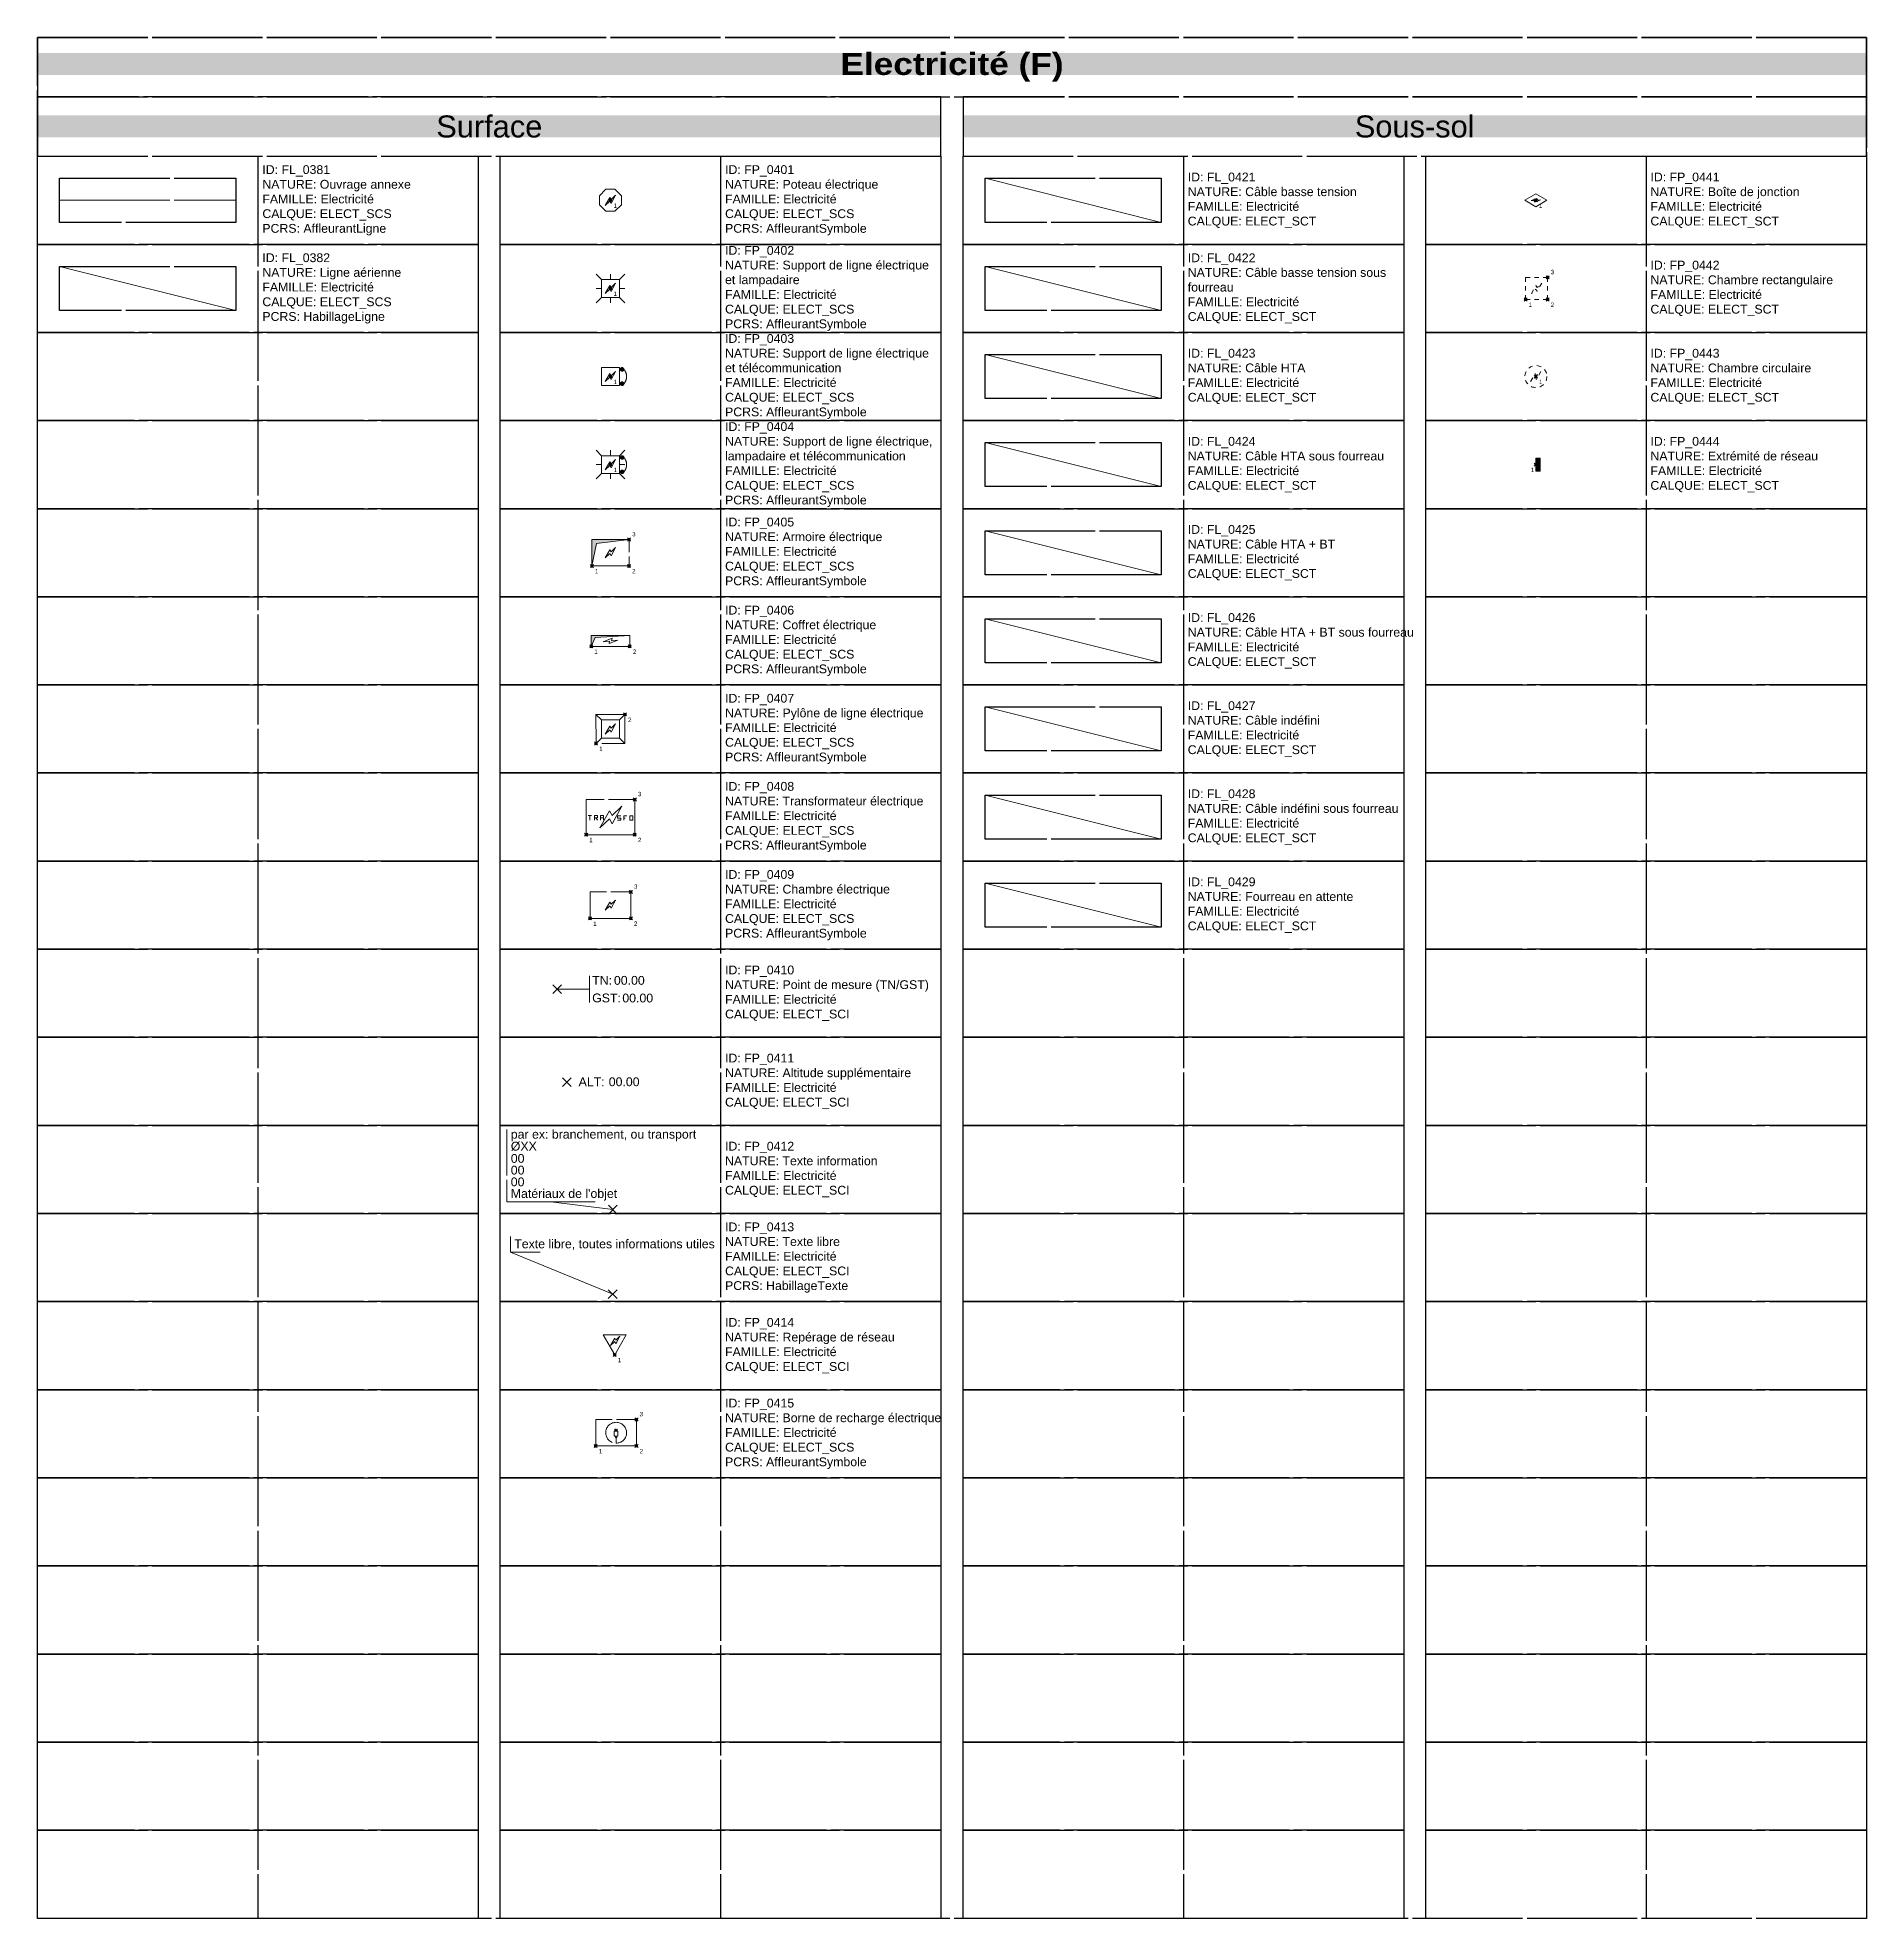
# Model space of a CAD drawing. Header units: metres. Extents: x 3067 to 3319, y 1703 to 1914.
# Drawn here: x 3067.05 to 3108.55, y 1810.56 to 1853.25 of the extents above; entities that cross this region are included whole.
import ezdxf
from ezdxf.enums import TextEntityAlignment as Align

# ---------------------------------------------------------------- set-up
doc = ezdxf.new("R2010")
doc.units = ezdxf.units.M
doc.header["$PDMODE"] = 3
doc.header["$PDSIZE"] = 0.1
for name, pattern in [('FL_0381', [2.5, 2.5, 0]), ('Socle_Continu', [2.5, 2.5, 0]), ('Socle_Discontinu', [0.075, 0.05, -0.025])]:
    doc.linetypes.add(name, pattern=pattern)
doc.layers.get('0').update_dxf_attribs({"lineweight": 30})
for name, color, linetype, lineweight in [('1', 7, 'Socle_Continu', 30), ('2', 7, 'Socle_Continu', 30), ('3_sens et nbr de points', 7, 'Socle_Continu', 5), ('ELECT_SCI', 1, 'Socle_Continu', 13), ('ELECT_SCS', 1, 'Socle_Continu', 13), ('ELECT_SCT', 1, 'Socle_Continu', 13)]:
    doc.layers.add(name, color=color, linetype=linetype, lineweight=lineweight)
doc.styles.add('Reseaux', font='arial.ttf')
doc.styles.get("Standard").update_dxf_attribs({"font": 'arial.ttf'})
doc.styles.add('Style_3', font='webdings.ttf')
doc.linetypes.add('FL_0382', pattern='A,3.5,-0.254,["~",Style_3,S=0.254,R=0,X=-0.15,Y=-0.127],-0.254', length=4.008)
doc.linetypes.add('FL_0421', pattern='A,3,-0.1,0.1,-0.1,0.1,-0.254,["»",Standard,S=0.254,R=0,X=-0.1,Y=-0.1],-0.254,0.1,-0.1,0.1,-0.1', length=4.308)
doc.linetypes.add('FL_0422', pattern='A,3,-0.1,0.1,-0.1,0.1,-0.254,["|»|",Standard,S=0.254,R=0,X=-0.2,Y=-0.1],-0.254,0.1,-0.1,0.1,-0.1', length=4.308)
doc.linetypes.add('FL_0423', pattern='A,3,-0.1,0.1,-0.1,0.1,-0.254,["»»",Standard,S=0.254,R=0,X=-0.2,Y=-0.1],-0.254,0.1,-0.1,0.1,-0.1', length=4.308)
doc.linetypes.add('FL_0424', pattern='A,3,-0.1,0.1,-0.1,0.1,-0.381,["|»»|",Standard,S=0.254,R=0,X=-0.3,Y=-0.1],-0.381,0.1,-0.1,0.1,-0.1', length=4.562)
doc.linetypes.add('FL_0425', pattern='A,3,-0.1,0.1,-0.254,["»",Standard,S=0.254,R=0,X=-0.15,Y=-0.1],-0.15,1,-0.254,["»»",Standard,S=0.254,R=0,X=-0.2,Y=-0.1],-0.254,0.1,-0.1', length=5.312)
doc.linetypes.add('FL_0426', pattern='A,3,-0.1,0.1,-0.381,["|»|",Standard,S=0.254,R=0,X=-0.3,Y=-0.1],-0.15,1,-0.381,["|»»|",Standard,S=0.254,R=0,X=-0.3,Y=-0.1],-0.381,0.1,-0.1', length=5.693)
doc.linetypes.add('FL_0427', pattern='A,2.5,-0.1,0.1,-0.1,0.1,-0.254,["»«",Standard,S=0.254,R=0,X=-0.2,Y=-0.1],-0.254,0.1,-0.1,0.1,-0.1', length=3.808)
doc.linetypes.add('FL_0428', pattern='A,2.5,-0.1,0.1,-0.1,0.1,-0.381,["|»«|",Standard,S=0.254,R=0,X=-0.3,Y=-0.1],-0.381,0.1,-0.1,0.1,-0.1', length=4.062)
doc.linetypes.add('FL_0429', pattern='A,4,-0.254,["| |",Standard,S=0.254,R=0,X=-0.127,Y=-0.1],-0.254', length=4.508)

msp = doc.modelspace()

# ---------------------------------------------------------------- texts
at = {"linetype": 'Socle_Continu', "char_height": 0.5, "attachment_point": 5, "bg_fill": 1, "box_fill_scale": 1, "bg_fill_transparency": 0}
for s, insert, width, bg_fill_color in [('{\\fArial Black|b0|i0|c0|p34;\\C255;\\c16777215;Electricité (F)}', (3087.799, 1852.58), 41.5, 1), ('\\pxqc;Surface', (3077.299, 1851.233), 20.5, 254), ('\\pxqc;Sous-sol', (3098.299, 1851.233), 20.5, 254)]:
    msp.add_mtext(s, dxfattribs=dict(at, insert=insert, width=width, bg_fill_color=bg_fill_color))
at = {"linetype": 'Socle_Continu', "char_height": 0.2, "width": 4.9, "attachment_point": 4}
for s, insert in [('ID: FL_0381\\PNATURE: Ouvrage annexe\\PFAMILLE: Electricité\\PCALQUE: ELECT_SCS\\PPCRS: AffleurantLigne', (3072.149, 1849.56)), ('ID: FP_0401\\PNATURE: Poteau électrique\\PFAMILLE: Electricité\\PCALQUE: ELECT_SCS\\PPCRS: AffleurantSymbole', (3082.649, 1849.56)), ('ID: FL_0421\\PNATURE: Câble basse tension\\PFAMILLE: Electricité\\PCALQUE: ELECT_SCT', (3093.149, 1849.56)), ('ID: FP_0441\\PNATURE: Boîte de jonction\\PFAMILLE: Electricité\\PCALQUE: ELECT_SCT', (3103.649, 1849.56)), ('ID: FL_0382\\PNATURE: Ligne aérienne\\PFAMILLE: Electricité\\PCALQUE: ELECT_SCS\\PPCRS: HabillageLigne', (3072.149, 1847.56)), ('ID: FP_0402\\PNATURE: Support de ligne électrique et lampadaire\\PFAMILLE: Electricité\\PCALQUE: ELECT_SCS\\PPCRS: AffleurantSymbole', (3082.649, 1847.56)), ('ID: FL_0422\\PNATURE: Câble basse tension sous fourreau\\PFAMILLE: Electricité\\PCALQUE: ELECT_SCT', (3093.149, 1847.56)), ('ID: FP_0442\\PNATURE: Chambre rectangulaire\\PFAMILLE: Electricité\\PCALQUE: ELECT_SCT', (3103.649, 1847.56)), ('ID: FP_0403\\PNATURE: Support de ligne électrique et télécommunication\\PFAMILLE: Electricité\\PCALQUE: ELECT_SCS\\PPCRS: AffleurantSymbole', (3082.649, 1845.56)), ('ID: FL_0423\\PNATURE: Câble HTA\\PFAMILLE: Electricité\\PCALQUE: ELECT_SCT', (3093.149, 1845.56)), ('ID: FP_0443\\PNATURE: Chambre circulaire\\PFAMILLE: Electricité\\PCALQUE: ELECT_SCT', (3103.649, 1845.56)), ('ID: FP_0404\\PNATURE: Support de ligne électrique, lampadaire et télécommunication\\PFAMILLE: Electricité\\PCALQUE: ELECT_SCS\\PPCRS: AffleurantSymbole', (3082.649, 1843.56)), ('ID: FL_0424\\PNATURE: Câble HTA sous fourreau\\PFAMILLE: Electricité\\PCALQUE: ELECT_SCT', (3093.149, 1843.56)), ('ID: FP_0444\\PNATURE: Extrémité de réseau\\PFAMILLE: Electricité\\PCALQUE: ELECT_SCT', (3103.649, 1843.56)), ('ID: FP_0405\\PNATURE: Armoire électrique\\PFAMILLE: Electricité\\PCALQUE: ELECT_SCS\\PPCRS: AffleurantSymbole', (3082.649, 1841.56)), ('ID: FL_0425\\PNATURE: Câble HTA + BT\\PFAMILLE: Electricité\\PCALQUE: ELECT_SCT', (3093.149, 1841.56)), ('ID: FP_0406\\PNATURE: Coffret électrique\\PFAMILLE: Electricité\\PCALQUE: ELECT_SCS\\PPCRS: AffleurantSymbole', (3082.649, 1839.56)), ('ID: FL_0426\\PNATURE: Câble HTA + BT sous fourreau\\PFAMILLE: Electricité\\PCALQUE: ELECT_SCT', (3093.149, 1839.56)), ('ID: FP_0407\\PNATURE: Pylône de ligne électrique\\PFAMILLE: Electricité\\PCALQUE: ELECT_SCS\\PPCRS: AffleurantSymbole', (3082.649, 1837.56)), ('ID: FL_0427\\PNATURE: Câble indéfini\\PFAMILLE: Electricité\\PCALQUE: ELECT_SCT', (3093.149, 1837.56)), ('ID: FP_0408\\PNATURE: Transformateur électrique\\PFAMILLE: Electricité\\PCALQUE: ELECT_SCS\\PPCRS: AffleurantSymbole', (3082.649, 1835.56)), ('ID: FL_0428\\PNATURE: Câble indéfini sous fourreau\\PFAMILLE: Electricité\\PCALQUE: ELECT_SCT', (3093.149, 1835.56)), ('ID: FP_0409\\PNATURE: Chambre électrique\\PFAMILLE: Electricité\\PCALQUE: ELECT_SCS\\PPCRS: AffleurantSymbole', (3082.649, 1833.56)), ('ID: FL_0429\\PNATURE: Fourreau en attente\\PFAMILLE: Electricité\\PCALQUE: ELECT_SCT', (3093.149, 1833.56)), ('ID: FP_0410\\PNATURE: Point de mesure (TN/GST)\\PFAMILLE: Electricité\\PCALQUE: ELECT_SCI', (3082.649, 1831.56)), ('ID: FP_0411\\PNATURE: Altitude supplémentaire\\PFAMILLE: Electricité\\PCALQUE: ELECT_SCI', (3082.649, 1829.56)), ('ID: FP_0412\\PNATURE: Texte information\\PFAMILLE: Electricité\\PCALQUE: ELECT_SCI', (3082.649, 1827.56)), ('ID: FP_0413\\PNATURE: Texte libre\\PFAMILLE: Electricité\\PCALQUE: ELECT_SCI\\PPCRS: HabillageTexte', (3082.649, 1825.56)), ('ID: FP_0414\\PNATURE: Repérage de réseau\\PFAMILLE: Electricité\\PCALQUE: ELECT_SCI', (3082.649, 1823.56)), ('ID: FP_0415\\PNATURE: Borne de recharge électrique\\PFAMILLE: Electricité\\PCALQUE: ELECT_SCS\\PPCRS: AffleurantSymbole', (3082.649, 1821.56))]:
    msp.add_mtext(s, dxfattribs=dict(at, insert=insert))
at = {"layer": '3_sens et nbr de points', "linetype": 'Socle_Continu', "char_height": 0.1, "attachment_point": 1}
for s, insert in [('1', (3080.12, 1849.489)), ('1', (3101.12, 1849.489)), ('3', (3101.386, 1847.982)), ('1', (3080.12, 1847.489)), ('1', (3100.886, 1847.239)), ('2', (3101.386, 1847.239)), ('1', (3080.12, 1845.489)), ('1', (3101.12, 1845.489)), ('1', (3080.12, 1843.489)), ('1', (3100.935, 1843.489)), ('3', (3080.541, 1842.032)), ('1', (3079.698, 1841.189)), ('2', (3080.541, 1841.19)), ('1', (3079.683, 1839.364)), ('2', (3080.557, 1839.364)), ('2', (3080.448, 1837.818)), ('1', (3079.792, 1837.159)), ('3', (3080.672, 1836.132)), ('1', (3079.568, 1835.089)), ('2', (3080.671, 1835.09)), ('3', (3080.583, 1834.032)), ('1', (3079.657, 1833.189)), ('2', (3080.583, 1833.19)), ('1', (3080.216, 1823.283)), ('3', (3080.709, 1822.057)), ('1', (3079.784, 1821.213)), ('2', (3080.71, 1821.214))]:
    msp.add_mtext_dynamic_manual_height_columns(s, width=0.17351, gutter_width=1, heights=[0], dxfattribs=dict(at, insert=insert))

# ---------------------------------------------------------------- blocks, each defined once
blk = doc.blocks.new('FP_0444')
at = {"layer": 'ELECT_SCT', "linetype": 'Socle_Continu'}
blk.add_hatch(color=256, dxfattribs=at).paths.add_polyline_path([(0.099, 0.15), (0.101, -0.15), (0.001, -0.15), (-0.001, 0.15)])
at = {"layer": 'ELECT_SCT', "linetype": 'Socle_Continu', "flags": 128}
blk.add_lwpolyline([(0.001, -0.15), (-0.001, 0.15), (0.099, 0.15), (0.101, -0.15)], close=True, dxfattribs=at)
at = {"layer": 'ELECT_SCT', "linetype": 'Socle_Continu', "flags": 9}
for tag, p in [('NATURE', (0.672, 0.232)), ('ID', (0.672, 0.553)), ('FAMILLE', (0.672, -0.089)), ('CALQUE', (0.672, -0.411))]:
    blk.add_attdef(tag, p, '', height=0.2, dxfattribs=at)
blk = doc.blocks.new('FP_0441')
at = {"layer": 'ELECT_SCT', "linetype": 'Socle_Continu', "flags": 128}
blk.add_lwpolyline([(0, 0.15), (0.25, 0), (0, -0.15), (-0.25, 0)], close=True, dxfattribs=at)
blk.add_lwpolyline([(-0.106, -0.007), (0.02, 0.038), (0.015, 0.003), (0.104, 0.009), (-0.023, -0.04), (-0.015, -0.002), (-0.106, -0.007)], dxfattribs=at)
at = {"layer": 'ELECT_SCT', "linetype": 'Socle_Continu', "flags": 9}
for tag, p in [('ID', (0.739, -0.018)), ('NATURE', (0.739, -0.339)), ('CALQUE', (0.739, -0.981)), ('FAMILLE', (0.739, -0.66))]:
    blk.add_attdef(tag, p, '', height=0.2, dxfattribs=at)
blk = doc.blocks.new('FP_0405')
at = {"layer": 'ELECT_SCS', "linetype": 'Socle_Continu'}
blk.add_hatch(color=256, dxfattribs=at).paths.add_polyline_path([(0, 0), (0, 0.6), (0.843, 0.6), (0.102, 0.511)])
at = {"layer": 'ELECT_SCS', "linetype": 'Socle_Continu', "flags": 128}
blk.add_lwpolyline([(0.843, 0.6), (0, 0.6), (0, 0), (0.843, 0)], close=True, dxfattribs=at)
at = {"layer": 'ELECT_SCS', "linetype": 'Socle_Continu'}
blk.add_lwpolyline([(0, 0), (0, 0.6), (0.843, 0.6), (0.102, 0.511)], close=True, dxfattribs=at)
at = {"layer": 'ELECT_SCS', "linetype": 'Socle_Continu', "flags": 128}
blk.add_lwpolyline([(0.303, 0.185), (0.407, 0.366), (0.436, 0.319), (0.537, 0.417), (0.434, 0.229), (0.405, 0.283), (0.303, 0.185)], dxfattribs=at)
at = {"layer": 'ELECT_SCS', "linetype": 'Socle_Continu', "flags": 9}
for tag, p in [('ID', (1.305, 0.841)), ('NATURE', (1.305, 0.519)), ('CALQUE', (1.305, -0.123)), ('FAMILLE', (1.305, 0.198)), ('PCRS', (1.305, -0.444))]:
    blk.add_attdef(tag, p, '', height=0.2, dxfattribs=at)
blk = doc.blocks.new('FP_0406')
at = {"layer": 'ELECT_SCS', "linetype": 'Socle_Continu'}
blk.add_hatch(color=256, dxfattribs=at).paths.add_polyline_path([(0, 0), (0, 0.25), (0.874, 0.25), (0.087, 0.2)])
at = {"layer": 'ELECT_SCS', "linetype": 'Socle_Continu', "flags": 128}
blk.add_lwpolyline([(0, 0.25), (0, 0), (0.874, 0), (0.874, 0.25)], close=True, dxfattribs=at)
at = {"layer": 'ELECT_SCS', "linetype": 'Socle_Continu'}
blk.add_lwpolyline([(0, 0), (0, 0.25), (0.874, 0.25), (0.087, 0.2)], close=True, dxfattribs=at)
at = {"layer": 'ELECT_SCS', "linetype": 'Socle_Continu', "flags": 128}
blk.add_lwpolyline([(0.602, 0.141), (0.407, 0.065), (0.414, 0.119), (0.274, 0.105), (0.472, 0.188), (0.46, 0.128), (0.602, 0.141)], dxfattribs=at)
at = {"layer": 'ELECT_SCS', "linetype": 'Socle_Continu', "flags": 9}
for tag, p in [('ID', (1.244, 0.678)), ('NATURE', (1.244, 0.357)), ('FAMILLE', (1.244, 0.035)), ('CALQUE', (1.244, -0.286)), ('PCRS', (1.244, -0.607))]:
    blk.add_attdef(tag, p, '', height=0.2, dxfattribs=at)
blk = doc.blocks.new('FP_0407')
at = {"layer": 'ELECT_SCS', "linetype": 'Socle_Continu'}
for p, q in [((0.122, 0.534), (-0.002, 0.657)), ((0.656, 0.659), (0.533, 0.535)), ((0, 0), (0.123, 0.124)), ((0.534, 0.124), (0.657, 0.002))]:
    blk.add_line(p, q, dxfattribs=at)
at = {"layer": 'ELECT_SCS', "linetype": 'Socle_Continu', "flags": 128}
for points in [[(0, 0), (-0.002, 0.657), (0.656, 0.659), (0.657, 0.002)], [(0.122, 0.534), (0.533, 0.535), (0.534, 0.124), (0.123, 0.124)]]:
    blk.add_lwpolyline(points, close=True, dxfattribs=at)
blk.add_lwpolyline([(0.209, 0.214), (0.314, 0.395), (0.343, 0.348), (0.443, 0.446), (0.34, 0.258), (0.312, 0.313), (0.209, 0.214)], dxfattribs=at)
at = {"layer": 'ELECT_SCS', "linetype": 'Socle_Continu', "flags": 9}
for tag, p in [('ID', (1.017, 0.879)), ('NATURE', (1.017, 0.558)), ('FAMILLE', (1.017, 0.236)), ('CALQUE', (1.017, -0.085)), ('PCRS', (1.017, -0.406))]:
    blk.add_attdef(tag, p, '', height=0.2, dxfattribs=at)
blk = doc.blocks.new('FP_0408')
at = {"layer": 'ELECT_SCS', "linetype": 'Socle_Continu', "flags": 128}
for points in [[(0, 0), (1.103, 0), (1.103, 0.8), (0, 0.8)], [(0.99, 0.428), (1.059, 0.428), (1.059, 0.328), (0.99, 0.328)]]:
    blk.add_lwpolyline(points, close=True, dxfattribs=at)
for points in [[(0.048, 0.432), (0.117, 0.432)], [(0.082, 0.332), (0.082, 0.432)], [(0.186, 0.332), (0.186, 0.432), (0.254, 0.432), (0.254, 0.382), (0.186, 0.382)], [(0.309, 0.154), (0.531, 0.538), (0.593, 0.439), (0.806, 0.646), (0.588, 0.247), (0.527, 0.362), (0.309, 0.154)], [(0.323, 0.332), (0.323, 0.432), (0.392, 0.432), (0.392, 0.332)], [(0.714, 0.328), (0.783, 0.328), (0.783, 0.378), (0.714, 0.378), (0.714, 0.428), (0.783, 0.428)], [(0.852, 0.328), (0.852, 0.428), (0.921, 0.428)], [(0.22, 0.382), (0.254, 0.332)], [(0.323, 0.382), (0.392, 0.382)], [(0.852, 0.378), (0.887, 0.378)]]:
    blk.add_lwpolyline(points, dxfattribs=at)
at = {"layer": 'ELECT_SCS', "linetype": 'Socle_Continu', "flags": 9}
for tag, p in [('NATURE', (1.397, 0.706)), ('ID', (1.397, 1.027)), ('FAMILLE', (1.397, 0.385)), ('CALQUE', (1.397, 0.063)), ('PCRS', (1.397, -0.258))]:
    blk.add_attdef(tag, p, '', height=0.2, dxfattribs=at)
blk = doc.blocks.new('FP_0409')
at = {"layer": 'ELECT_SCS', "linetype": 'Socle_Continu', "flags": 128}
blk.add_lwpolyline([(0.926, 0.6), (0.926, 0), (0, 0), (0, 0.6)], close=True, dxfattribs=at)
blk.add_lwpolyline([(0.344, 0.185), (0.449, 0.366), (0.478, 0.319), (0.578, 0.417), (0.475, 0.229), (0.447, 0.283), (0.344, 0.185)], dxfattribs=at)
at = {"layer": 'ELECT_SCS', "linetype": 'Socle_Continu', "flags": 9}
for tag, p in [('ID', (1.305, 0.873)), ('NATURE', (1.305, 0.552)), ('FAMILLE', (1.305, 0.231)), ('CALQUE', (1.305, -0.091)), ('PCRS', (1.305, -0.412))]:
    blk.add_attdef(tag, p, '', height=0.2, dxfattribs=at)
blk = doc.blocks.new('*U315')
at = {"layer": 'ELECT_SCI', "linetype": 'Socle_Continu'}
blk.add_line((0.733, 0), (0, 0), dxfattribs=at)
at = {"layer": 'ELECT_SCI', "linetype": 'Socle_Continu', "flags": 128}
blk.add_lwpolyline([(0.733, -0.3), (0.733, 0.3)], dxfattribs=at)
at = {"layer": 'ELECT_SCI', "linetype": 'Socle_Continu'}
blk.add_point((0, 0), dxfattribs=at)
at = {"layer": 'ELECT_SCI', "linetype": 'Socle_Continu', "char_height": 0.2, "attachment_point": 4}
for s, insert in [('\\pxql;TN:', (0.793, 0.2)), ('\\pxql;GST:', (0.793, -0.201))]:
    blk.add_mtext_dynamic_manual_height_columns(s, width=0.46273, gutter_width=1, heights=[0], dxfattribs=dict(at, insert=insert))
at = {"layer": 'ELECT_SCI', "linetype": 'Socle_Continu'}
for tag, p in [('TN', (1.286, 0.2)), ('GST', (1.477, -0.201))]:
    blk.add_attdef(tag, text='', height=0.2, dxfattribs=at).set_placement(p, align=Align.MIDDLE_LEFT)
at = {"layer": 'ELECT_SCI', "linetype": 'Socle_Continu', "style": 'Reseaux', "flags": 9}
for tag, p in [('ID', (2.428, 0.07)), ('NATURE', (2.428, -0.251))]:
    blk.add_attdef(tag, p, '', height=0.2, dxfattribs=at)
at = {"layer": 'ELECT_SCI', "linetype": 'Socle_Continu', "flags": 9}
for tag, p in [('FAMILLE', (2.428, -0.573)), ('CALQUE', (2.428, -0.894))]:
    blk.add_attdef(tag, p, '', height=0.2, dxfattribs=at)
blk = doc.blocks.new('FP_0411')
at = {"layer": 'ELECT_SCI', "linetype": 'Socle_Continu'}
blk.add_point((0, 0), dxfattribs=at)
at = {"layer": 'ELECT_SCI', "linetype": 'Socle_Continu', "insert": (0.268, 0.01), "char_height": 0.2, "attachment_point": 4}
blk.add_mtext_dynamic_manual_height_columns('\\pxql;ALT:', width=0.46273, gutter_width=1, heights=[0], dxfattribs=at)
at = {"layer": 'ELECT_SCI', "linetype": 'Socle_Continu'}
blk.add_attdef('ALT', text='', height=0.2, dxfattribs=at).set_placement((0.952, 0.01), align=Align.MIDDLE_LEFT)
at = {"layer": 'ELECT_SCI', "linetype": 'Socle_Continu', "style": 'Reseaux', "flags": 9}
for tag, p in [('ID', (2.011, 0.119)), ('NATURE', (2.011, -0.202))]:
    blk.add_attdef(tag, p, '', height=0.2, dxfattribs=at)
at = {"layer": 'ELECT_SCI', "linetype": 'Socle_Continu', "flags": 9}
for tag, p in [('FAMILLE', (2.011, -0.524)), ('CALQUE', (2.011, -0.845)), ('TYPE', (2.016, -1.143))]:
    blk.add_attdef(tag, p, '', height=0.2, dxfattribs=at)
blk = doc.blocks.new('FP_0442')
at = {"layer": 'ELECT_SCT', "linetype": 'Socle_Discontinu'}
blk.add_lwpolyline([(0, 0), (0.5, 0), (0.5, 0.5), (0, 0.5)], close=True, dxfattribs=at)
at = {"layer": 'ELECT_SCT', "linetype": 'Socle_Discontinu', "flags": 128}
blk.add_lwpolyline([(0.131, 0.135), (0.236, 0.316), (0.265, 0.269), (0.365, 0.367), (0.262, 0.179), (0.234, 0.233), (0.131, 0.135)], dxfattribs=at)
at = {"layer": 'ELECT_SCT', "linetype": 'Socle_Discontinu', "flags": 9}
for tag, p in [('ID', (0.927, 0.336)), ('NATURE', (0.927, 0.014)), ('CALQUE', (0.927, -0.628)), ('FAMILLE', (0.927, -0.307))]:
    blk.add_attdef(tag, p, '', height=0.2, dxfattribs=at)
blk = doc.blocks.new('FP_0443')
at = {"layer": 'ELECT_SCT', "linetype": 'Socle_Discontinu', "flags": 128}
blk.add_lwpolyline([(-0.119, -0.115), (-0.014, 0.066), (0.015, 0.019), (0.115, 0.117), (0.012, -0.071), (-0.016, -0.017), (-0.119, -0.115)], dxfattribs=at)
at = {"layer": 'ELECT_SCT', "linetype": 'Socle_Discontinu'}
blk.add_circle((0, 0), 0.25, dxfattribs=at)
at = {"layer": 'ELECT_SCT', "linetype": 'Socle_Discontinu', "flags": 9}
for tag, p in [('ID', (0.759, 0.116)), ('NATURE', (0.759, -0.205)), ('FAMILLE', (0.759, -0.527)), ('CALQUE', (0.759, -0.848))]:
    blk.add_attdef(tag, p, '', height=0.2, dxfattribs=at)
blk = doc.blocks.new('*U258')
at = {"layer": 'ELECT_SCI', "linetype": 'Socle_Continu'}
blk.add_line((-1.405, 0.178), (0, 0), dxfattribs=at)
at = {"layer": 'ELECT_SCI', "linetype": 'Socle_Continu', "flags": 128}
blk.add_lwpolyline([(-0.405, 0.178), (-2.405, 0.178), (-2.405, 1.817)], dxfattribs=at)
at = {"layer": 'ELECT_SCI', "linetype": 'Socle_Continu'}
blk.add_point((0, 0), dxfattribs=at)
for tag, p in [('TYPE', (-2.317, 1.612)), ('DIAM', (-2.317, 1.341)), ('NBR', (-2.317, 1.063)), ('LARG', (-2.317, 0.797)), ('HAUT', (-2.317, 0.531)), ('MATER', (-2.317, 0.266))]:
    blk.add_attdef(tag, p, '', height=0.2, dxfattribs=at)
at = {"layer": 'ELECT_SCI', "linetype": 'Socle_Continu', "flags": 9}
for tag, p in [('NATURE', (2.47, 1.097)), ('ID', (2.47, 1.418)), ('FAMILLE', (2.47, 0.776)), ('CALQUE', (2.47, 0.454))]:
    blk.add_attdef(tag, p, '', height=0.2, dxfattribs=at)
blk = doc.blocks.new('*U260')
at = {"layer": 'ELECT_SCI', "linetype": 'Socle_Continu'}
blk.add_line((-2.323, 0.953), (0, 0), dxfattribs=at)
at = {"layer": 'ELECT_SCI', "linetype": 'Socle_Continu', "flags": 128}
blk.add_lwpolyline([(-1.65, 0.953), (-2.323, 0.953), (-2.323, 1.31)], dxfattribs=at)
at = {"layer": 'ELECT_SCI', "linetype": 'Socle_Continu'}
blk.add_point((0, 0), dxfattribs=at)
blk.add_attdef('TXT', (-2.234, 1.041), '', height=0.2, dxfattribs=at)
at = {"layer": 'ELECT_SCI', "linetype": 'Socle_Continu', "flags": 9}
for tag, p in [('NATURE', (1.967, -0.177)), ('ID', (1.967, 0.144)), ('FAMILLE', (1.967, -0.499)), ('CALQUE', (1.967, -0.82)), ('PCRS', (1.967, -1.141))]:
    blk.add_attdef(tag, p, '', height=0.2, dxfattribs=at)
blk = doc.blocks.new('FP_0401')
at = {"layer": 'ELECT_SCS', "linetype": 'Socle_Continu', "flags": 128}
blk.add_lwpolyline([(-0.25, -0.102), (-0.25, 0.102), (-0.102, 0.25), (0.102, 0.25), (0.25, 0.102), (0.25, -0.102), (0.102, -0.25), (-0.102, -0.25)], close=True, dxfattribs=at)
blk.add_lwpolyline([(-0.119, -0.115), (-0.014, 0.066), (0.015, 0.019), (0.115, 0.117), (0.012, -0.071), (-0.016, -0.017), (-0.119, -0.115)], dxfattribs=at)
at = {"layer": 'ELECT_SCS', "linetype": 'Socle_Continu', "flags": 9}
for tag, p in [('NATURE', (0.777, 0.228)), ('ID', (0.777, 0.549)), ('FAMILLE', (0.777, -0.094)), ('CALQUE', (0.777, -0.415)), ('PCRS', (0.777, -0.736))]:
    blk.add_attdef(tag, p, '', height=0.2, dxfattribs=at)
blk = doc.blocks.new('FP_0402')
at = {"layer": 'ELECT_SCS', "color": 193, "linetype": 'Socle_Continu'}
for p, q in [((-0.325, 0.325), (-0.203, 0.203)), ((0, 0.203), (0, 0.325)), ((0.203, 0.203), (0.325, 0.325)), ((-0.203, 0), (-0.325, 0)), ((-0.203, -0.203), (-0.325, -0.325)), ((0, -0.203), (0, -0.325)), ((0.203, 0), (0.325, 0)), ((0.325, -0.325), (0.203, -0.203))]:
    blk.add_line(p, q, dxfattribs=at)
at = {"layer": 'ELECT_SCS', "color": 193, "linetype": 'Socle_Continu', "flags": 128}
blk.add_lwpolyline([(0.203, 0.203), (-0.203, 0.203), (-0.203, -0.203), (0.203, -0.203)], close=True, dxfattribs=at)
at = {"layer": 'ELECT_SCS', "linetype": 'Socle_Continu', "flags": 128}
blk.add_lwpolyline([(-0.119, -0.115), (-0.014, 0.066), (0.015, 0.019), (0.115, 0.117), (0.012, -0.071), (-0.016, -0.017), (-0.119, -0.115)], dxfattribs=at)
at = {"layer": 'ELECT_SCS', "linetype": 'Socle_Continu', "flags": 9}
for tag, p in [('NATURE', (0.819, 0.241)), ('ID', (0.819, 0.562)), ('FAMILLE', (0.819, -0.081)), ('CALQUE', (0.819, -0.402)), ('PCRS', (0.819, -0.723))]:
    blk.add_attdef(tag, p, '', height=0.2, dxfattribs=at)
blk = doc.blocks.new('FP_0403')
at = {"layer": 'ELECT_SCS', "linetype": 'Socle_Continu'}
h = blk.add_hatch(color=91, dxfattribs=at)
edge = h.paths.add_edge_path()
edge.add_ellipse((0.264, 0.162), major_axis=(-0.0287, 0.0287), ratio=1, start_angle=-135, end_angle=45, ccw=False)
edge.add_ellipse((0.264, 0.162), major_axis=(-0.0287, 0.0287), ratio=1, start_angle=45, end_angle=225, ccw=False)
h = blk.add_hatch(color=91, dxfattribs=at)
edge = h.paths.add_edge_path()
edge.add_ellipse((0.264, -0.163), major_axis=(-0.0287, 0.0287), ratio=1, start_angle=-135, end_angle=45, ccw=False)
edge.add_ellipse((0.264, -0.163), major_axis=(-0.0287, 0.0287), ratio=1, start_angle=45, end_angle=225, ccw=False)
at = {"layer": 'ELECT_SCS', "color": 91, "linetype": 'Socle_Continu', "flags": 128}
blk.add_lwpolyline([(-0.203, -0.203), (0.203, -0.203), (0.203, 0.203), (-0.203, 0.203)], close=True, dxfattribs=at)
at = {"layer": 'ELECT_SCS', "linetype": 'Socle_Continu', "flags": 128}
blk.add_lwpolyline([(-0.119, -0.115), (-0.014, 0.066), (0.015, 0.019), (0.115, 0.117), (0.012, -0.071), (-0.016, -0.017), (-0.119, -0.115)], dxfattribs=at)
at = {"layer": 'ELECT_SCS', "color": 91, "linetype": 'Socle_Continu'}
for points in [[(0.305, 0.162, 0.098491), (0.302, 0.178, 0.098491), (0.293, 0.191, 0.098491), (0.28, 0.2, 0.098491), (0.264, 0.203, 0.098491), (0.249, 0.2, 0.098491), (0.235, 0.191, 0.098491), (0.227, 0.178, 0.098491), (0.223, 0.162, 0.098491)], [(0.223, 0.162, 0.098491), (0.227, 0.147, 0.098491), (0.235, 0.134, 0.098491), (0.249, 0.125, 0.098491), (0.264, 0.122, 0.098491), (0.28, 0.125, 0.098491), (0.293, 0.134, 0.098491), (0.302, 0.147, 0.098491), (0.305, 0.162, 0.098491)], [(0.305, -0.163, 0.081301), (0.347, -0.095, 0.098491), (0.366, 0, 0.098491), (0.347, 0.095, 0.081301), (0.305, 0.162, 0.098491)], [(0.305, -0.163, 0.098491), (0.302, -0.147, 0.098491), (0.293, -0.134, 0.098491), (0.28, -0.125, 0.098491), (0.264, -0.122, 0.098491), (0.249, -0.125, 0.098491), (0.235, -0.134, 0.098491), (0.227, -0.147, 0.098491), (0.223, -0.163, 0.098491)], [(0.223, -0.163, 0.098491), (0.227, -0.178, 0.098491), (0.235, -0.191, 0.098491), (0.249, -0.2, 0.098491), (0.264, -0.203, 0.098491), (0.28, -0.2, 0.098491), (0.293, -0.191, 0.098491), (0.302, -0.178, 0.098491), (0.305, -0.163, 0.098491)]]:
    blk.add_lwpolyline(points, format="xyb", dxfattribs=at)
at = {"layer": 'ELECT_SCS', "linetype": 'Socle_Continu', "flags": 9}
for tag, p in [('ID', (0.851, 0.489)), ('NATURE', (0.851, 0.168)), ('FAMILLE', (0.851, -0.154)), ('CALQUE', (0.851, -0.475)), ('PCRS', (0.851, -0.796))]:
    blk.add_attdef(tag, p, '', height=0.2, dxfattribs=at)
blk = doc.blocks.new('FP_0404')
at = {"layer": 'ELECT_SCS', "linetype": 'Socle_Continu'}
h = blk.add_hatch(color=91, dxfattribs=at)
edge = h.paths.add_edge_path()
edge.add_ellipse((0.264, 0.162), major_axis=(-0.0287, 0.0287), ratio=1, start_angle=-135, end_angle=45, ccw=False)
edge.add_ellipse((0.264, 0.162), major_axis=(-0.0287, 0.0287), ratio=1, start_angle=45, end_angle=225, ccw=False)
h = blk.add_hatch(color=91, dxfattribs=at)
edge = h.paths.add_edge_path()
edge.add_ellipse((0.264, -0.163), major_axis=(-0.0287, 0.0287), ratio=1, start_angle=-135, end_angle=45, ccw=False)
edge.add_ellipse((0.264, -0.163), major_axis=(-0.0287, 0.0287), ratio=1, start_angle=45, end_angle=225, ccw=False)
at = {"layer": 'ELECT_SCS', "color": 193, "linetype": 'Socle_Continu'}
for p, q in [((-0.325, 0.325), (-0.203, 0.203)), ((0, 0.203), (0, 0.325)), ((0.203, 0.203), (0.325, 0.325)), ((-0.203, 0), (-0.325, 0)), ((-0.203, -0.203), (-0.325, -0.325)), ((0, -0.203), (0, -0.325)), ((0.203, 0), (0.325, 0)), ((0.325, -0.325), (0.203, -0.203))]:
    blk.add_line(p, q, dxfattribs=at)
at = {"layer": 'ELECT_SCS', "color": 91, "linetype": 'Socle_Continu', "flags": 128}
blk.add_lwpolyline([(-0.203, -0.203), (0.203, -0.203), (0.203, 0.203), (-0.203, 0.203)], close=True, dxfattribs=at)
at = {"layer": 'ELECT_SCS', "linetype": 'Socle_Continu', "flags": 128}
blk.add_lwpolyline([(-0.119, -0.115), (-0.014, 0.066), (0.015, 0.019), (0.115, 0.117), (0.012, -0.071), (-0.016, -0.017), (-0.119, -0.115)], dxfattribs=at)
at = {"layer": 'ELECT_SCS', "color": 91, "linetype": 'Socle_Continu'}
for points in [[(0.305, 0.162, 0.098491), (0.302, 0.178, 0.098491), (0.293, 0.191, 0.098491), (0.28, 0.2, 0.098491), (0.264, 0.203, 0.098491), (0.249, 0.2, 0.098491), (0.235, 0.191, 0.098491), (0.227, 0.178, 0.098491), (0.223, 0.162, 0.098491)], [(0.223, 0.162, 0.098491), (0.227, 0.147, 0.098491), (0.235, 0.134, 0.098491), (0.249, 0.125, 0.098491), (0.264, 0.122, 0.098491), (0.28, 0.125, 0.098491), (0.293, 0.134, 0.098491), (0.302, 0.147, 0.098491), (0.305, 0.162, 0.098491)], [(0.305, -0.163, 0.081301), (0.347, -0.095, 0.098491), (0.366, 0, 0.098491), (0.347, 0.095, 0.081301), (0.305, 0.162, 0.098491)], [(0.305, -0.163, 0.098491), (0.302, -0.147, 0.098491), (0.293, -0.134, 0.098491), (0.28, -0.125, 0.098491), (0.264, -0.122, 0.098491), (0.249, -0.125, 0.098491), (0.235, -0.134, 0.098491), (0.227, -0.147, 0.098491), (0.223, -0.163, 0.098491)], [(0.223, -0.163, 0.098491), (0.227, -0.178, 0.098491), (0.235, -0.191, 0.098491), (0.249, -0.2, 0.098491), (0.264, -0.203, 0.098491), (0.28, -0.2, 0.098491), (0.293, -0.191, 0.098491), (0.302, -0.178, 0.098491), (0.305, -0.163, 0.098491)]]:
    blk.add_lwpolyline(points, format="xyb", dxfattribs=at)
at = {"layer": 'ELECT_SCS', "linetype": 'Socle_Continu', "flags": 9}
for tag, p in [('ID', (0.868, 0.47)), ('NATURE', (0.868, 0.148)), ('FAMILLE', (0.868, -0.173)), ('CALQUE', (0.868, -0.494)), ('PCRS', (0.868, -0.815))]:
    blk.add_attdef(tag, p, '', height=0.2, dxfattribs=at)
blk = doc.blocks.new('FP_0415')
at = {"layer": 'ELECT_SCS', "linetype": 'Socle_Continu', "flags": 128}
blk.add_lwpolyline([(0.926, 0.6), (0.926, 0), (0, 0), (0, 0.6)], close=True, dxfattribs=at)
for points in [[(0.463, 0.063, 10.332979), (0.374, 0.081)], [(0.42, 0.241, 0.417029), (0.435, 0.225)], [(0.45, 0.373, 1), (0.435, 0.373)], [(0.491, 0.373, 1), (0.476, 0.373)], [(0.491, 0.225, 0.417029), (0.506, 0.241)]]:
    blk.add_lwpolyline(points, format="xyb", dxfattribs=at)
at = {"layer": 'ELECT_SCS', "linetype": 'Socle_Continu'}
for points in [[(0.42, 0.241), (0.42, 0.333), (0.506, 0.333), (0.506, 0.24)], [(0.491, 0.225), (0.435, 0.225)]]:
    blk.add_lwpolyline(points, dxfattribs=at)
at = {"layer": 'ELECT_SCS', "linetype": 'Socle_Continu', "flags": 128}
for points in [[(0.435, 0.333), (0.435, 0.373)], [(0.45, 0.333), (0.45, 0.373)], [(0.463, 0.189), (0.463, 0.063)], [(0.476, 0.333), (0.476, 0.373)], [(0.491, 0.333), (0.491, 0.373)]]:
    blk.add_lwpolyline(points, dxfattribs=at)
at = {"layer": 'ELECT_SCS', "linetype": 'Socle_Continu'}
blk.add_lwpolyline([(0.449, 0.225), (0.478, 0.225), (0.478, 0.189), (0.449, 0.189)], close=True, dxfattribs=at)
at = {"layer": 'ELECT_SCS', "linetype": 'Socle_Continu', "flags": 9}
for tag, p in [('ID', (1.305, 0.873)), ('NATURE', (1.305, 0.552)), ('FAMILLE', (1.305, 0.231)), ('CALQUE', (1.305, -0.091)), ('PCRS', (1.305, -0.416))]:
    blk.add_attdef(tag, p, '', height=0.2, dxfattribs=at)
blk = doc.blocks.new('FP_0414')
at = {"layer": 'ELECT_SCI', "linetype": 'Socle_Continu', "flags": 128}
blk.add_lwpolyline([(-0.26, 0.45), (0.26, 0.45), (0, 0)], close=True, dxfattribs=at)
blk.add_lwpolyline([(-0.093, 0.211), (0.002, 0.374), (0.028, 0.332), (0.118, 0.42), (0.025, 0.251), (0, 0.3), (-0.093, 0.211)], dxfattribs=at)
at = {"layer": 'ELECT_SCI', "linetype": 'Socle_Continu', "flags": 9}
for tag, p in [('ID', (0.773, 0.677)), ('NATURE', (0.773, 0.356)), ('FAMILLE', (0.773, 0.035)), ('CALQUE', (0.773, -0.287))]:
    blk.add_attdef(tag, p, '', height=0.2, dxfattribs=at)

# ---------------------------------------------------------------- linework, layer by layer
at = {"linetype": 'Socle_Continu'}
for p, q in [((3072.049, 1850.56), (3072.049, 1810.56)), ((3082.549, 1850.56), (3082.549, 1810.56)), ((3093.049, 1850.56), (3093.049, 1810.56)), ((3103.549, 1850.56), (3103.549, 1810.56))]:
    msp.add_line(p, q, dxfattribs=at)
for points in [[(3067.049, 1851.906), (3108.549, 1851.906), (3108.549, 1853.253), (3067.049, 1853.253)], [(3067.049, 1850.56), (3087.549, 1850.56), (3087.549, 1851.906), (3067.049, 1851.906)], [(3088.049, 1850.56), (3108.549, 1850.56), (3108.549, 1851.906), (3088.049, 1851.906)], [(3067.049, 1850.56), (3077.049, 1850.56), (3077.049, 1848.56), (3067.049, 1848.56)], [(3077.549, 1850.56), (3087.549, 1850.56), (3087.549, 1848.56), (3077.549, 1848.56)], [(3088.049, 1850.56), (3098.049, 1850.56), (3098.049, 1848.56), (3088.049, 1848.56)], [(3098.549, 1850.56), (3108.549, 1850.56), (3108.549, 1848.56), (3098.549, 1848.56)], [(3067.049, 1848.56), (3077.049, 1848.56), (3077.049, 1846.56), (3067.049, 1846.56)], [(3077.549, 1848.56), (3087.549, 1848.56), (3087.549, 1846.56), (3077.549, 1846.56)], [(3088.049, 1848.56), (3098.049, 1848.56), (3098.049, 1846.56), (3088.049, 1846.56)], [(3098.549, 1848.56), (3108.549, 1848.56), (3108.549, 1846.56), (3098.549, 1846.56)], [(3067.049, 1846.56), (3077.049, 1846.56), (3077.049, 1844.56), (3067.049, 1844.56)], [(3077.549, 1846.56), (3087.549, 1846.56), (3087.549, 1844.56), (3077.549, 1844.56)], [(3088.049, 1846.56), (3098.049, 1846.56), (3098.049, 1844.56), (3088.049, 1844.56)], [(3098.549, 1846.56), (3108.549, 1846.56), (3108.549, 1844.56), (3098.549, 1844.56)], [(3067.049, 1844.56), (3077.049, 1844.56), (3077.049, 1842.56), (3067.049, 1842.56)], [(3077.549, 1844.56), (3087.549, 1844.56), (3087.549, 1842.56), (3077.549, 1842.56)], [(3088.049, 1844.56), (3098.049, 1844.56), (3098.049, 1842.56), (3088.049, 1842.56)], [(3098.549, 1844.56), (3108.549, 1844.56), (3108.549, 1842.56), (3098.549, 1842.56)], [(3067.049, 1842.56), (3077.049, 1842.56), (3077.049, 1840.56), (3067.049, 1840.56)], [(3077.549, 1842.56), (3087.549, 1842.56), (3087.549, 1840.56), (3077.549, 1840.56)], [(3088.049, 1842.56), (3098.049, 1842.56), (3098.049, 1840.56), (3088.049, 1840.56)], [(3098.549, 1842.56), (3108.549, 1842.56), (3108.549, 1840.56), (3098.549, 1840.56)], [(3067.049, 1840.56), (3077.049, 1840.56), (3077.049, 1838.56), (3067.049, 1838.56)], [(3077.549, 1840.56), (3087.549, 1840.56), (3087.549, 1838.56), (3077.549, 1838.56)], [(3088.049, 1840.56), (3098.049, 1840.56), (3098.049, 1838.56), (3088.049, 1838.56)], [(3098.549, 1840.56), (3108.549, 1840.56), (3108.549, 1838.56), (3098.549, 1838.56)], [(3067.049, 1838.56), (3077.049, 1838.56), (3077.049, 1836.56), (3067.049, 1836.56)], [(3077.549, 1838.56), (3087.549, 1838.56), (3087.549, 1836.56), (3077.549, 1836.56)], [(3088.049, 1838.56), (3098.049, 1838.56), (3098.049, 1836.56), (3088.049, 1836.56)], [(3098.549, 1838.56), (3108.549, 1838.56), (3108.549, 1836.56), (3098.549, 1836.56)], [(3067.049, 1836.56), (3077.049, 1836.56), (3077.049, 1834.56), (3067.049, 1834.56)], [(3077.549, 1836.56), (3087.549, 1836.56), (3087.549, 1834.56), (3077.549, 1834.56)], [(3088.049, 1836.56), (3098.049, 1836.56), (3098.049, 1834.56), (3088.049, 1834.56)], [(3098.549, 1836.56), (3108.549, 1836.56), (3108.549, 1834.56), (3098.549, 1834.56)], [(3067.049, 1834.56), (3077.049, 1834.56), (3077.049, 1832.56), (3067.049, 1832.56)], [(3077.549, 1834.56), (3087.549, 1834.56), (3087.549, 1832.56), (3077.549, 1832.56)], [(3088.049, 1834.56), (3098.049, 1834.56), (3098.049, 1832.56), (3088.049, 1832.56)], [(3098.549, 1834.56), (3108.549, 1834.56), (3108.549, 1832.56), (3098.549, 1832.56)], [(3067.049, 1832.56), (3077.049, 1832.56), (3077.049, 1830.56), (3067.049, 1830.56)], [(3077.549, 1832.56), (3087.549, 1832.56), (3087.549, 1830.56), (3077.549, 1830.56)], [(3088.049, 1832.56), (3098.049, 1832.56), (3098.049, 1830.56), (3088.049, 1830.56)], [(3098.549, 1832.56), (3108.549, 1832.56), (3108.549, 1830.56), (3098.549, 1830.56)], [(3067.049, 1830.56), (3077.049, 1830.56), (3077.049, 1828.56), (3067.049, 1828.56)], [(3077.549, 1830.56), (3087.549, 1830.56), (3087.549, 1828.56), (3077.549, 1828.56)], [(3088.049, 1830.56), (3098.049, 1830.56), (3098.049, 1828.56), (3088.049, 1828.56)], [(3098.549, 1830.56), (3108.549, 1830.56), (3108.549, 1828.56), (3098.549, 1828.56)], [(3067.049, 1828.56), (3077.049, 1828.56), (3077.049, 1826.56), (3067.049, 1826.56)], [(3077.549, 1828.56), (3087.549, 1828.56), (3087.549, 1826.56), (3077.549, 1826.56)], [(3088.049, 1828.56), (3098.049, 1828.56), (3098.049, 1826.56), (3088.049, 1826.56)], [(3098.549, 1828.56), (3108.549, 1828.56), (3108.549, 1826.56), (3098.549, 1826.56)], [(3067.049, 1826.56), (3077.049, 1826.56), (3077.049, 1824.56), (3067.049, 1824.56)], [(3077.549, 1826.56), (3087.549, 1826.56), (3087.549, 1824.56), (3077.549, 1824.56)], [(3088.049, 1826.56), (3098.049, 1826.56), (3098.049, 1824.56), (3088.049, 1824.56)], [(3098.549, 1826.56), (3108.549, 1826.56), (3108.549, 1824.56), (3098.549, 1824.56)], [(3067.049, 1824.56), (3077.049, 1824.56), (3077.049, 1822.56), (3067.049, 1822.56)], [(3077.549, 1824.56), (3087.549, 1824.56), (3087.549, 1822.56), (3077.549, 1822.56)], [(3077.549, 1824.56), (3087.549, 1824.56), (3087.549, 1822.56), (3077.549, 1822.56)], [(3088.049, 1824.56), (3098.049, 1824.56), (3098.049, 1822.56), (3088.049, 1822.56)], [(3098.549, 1824.56), (3108.549, 1824.56), (3108.549, 1822.56), (3098.549, 1822.56)], [(3067.049, 1822.56), (3077.049, 1822.56), (3077.049, 1820.56), (3067.049, 1820.56)], [(3077.549, 1822.56), (3087.549, 1822.56), (3087.549, 1820.56), (3077.549, 1820.56)], [(3077.549, 1822.56), (3087.549, 1822.56), (3087.549, 1820.56), (3077.549, 1820.56)], [(3088.049, 1822.56), (3098.049, 1822.56), (3098.049, 1820.56), (3088.049, 1820.56)], [(3098.549, 1822.56), (3108.549, 1822.56), (3108.549, 1820.56), (3098.549, 1820.56)], [(3067.049, 1820.56), (3077.049, 1820.56), (3077.049, 1818.56), (3067.049, 1818.56)], [(3077.549, 1820.56), (3087.549, 1820.56), (3087.549, 1818.56), (3077.549, 1818.56)], [(3088.049, 1820.56), (3098.049, 1820.56), (3098.049, 1818.56), (3088.049, 1818.56)], [(3098.549, 1820.56), (3108.549, 1820.56), (3108.549, 1818.56), (3098.549, 1818.56)], [(3067.049, 1818.56), (3077.049, 1818.56), (3077.049, 1816.56), (3067.049, 1816.56)], [(3077.549, 1818.56), (3087.549, 1818.56), (3087.549, 1816.56), (3077.549, 1816.56)], [(3088.049, 1818.56), (3098.049, 1818.56), (3098.049, 1816.56), (3088.049, 1816.56)], [(3098.549, 1818.56), (3108.549, 1818.56), (3108.549, 1816.56), (3098.549, 1816.56)], [(3067.049, 1816.56), (3077.049, 1816.56), (3077.049, 1814.56), (3067.049, 1814.56)], [(3077.549, 1816.56), (3087.549, 1816.56), (3087.549, 1814.56), (3077.549, 1814.56)], [(3088.049, 1816.56), (3098.049, 1816.56), (3098.049, 1814.56), (3088.049, 1814.56)], [(3098.549, 1816.56), (3108.549, 1816.56), (3108.549, 1814.56), (3098.549, 1814.56)], [(3067.049, 1814.56), (3077.049, 1814.56), (3077.049, 1812.56), (3067.049, 1812.56)], [(3077.549, 1814.56), (3087.549, 1814.56), (3087.549, 1812.56), (3077.549, 1812.56)], [(3088.049, 1814.56), (3098.049, 1814.56), (3098.049, 1812.56), (3088.049, 1812.56)], [(3098.549, 1814.56), (3108.549, 1814.56), (3108.549, 1812.56), (3098.549, 1812.56)], [(3067.049, 1812.56), (3077.049, 1812.56), (3077.049, 1810.56), (3067.049, 1810.56)], [(3077.549, 1812.56), (3087.549, 1812.56), (3087.549, 1810.56), (3077.549, 1810.56)], [(3088.049, 1812.56), (3098.049, 1812.56), (3098.049, 1810.56), (3088.049, 1810.56)], [(3098.549, 1812.56), (3108.549, 1812.56), (3108.549, 1810.56), (3098.549, 1810.56)]]:
    msp.add_lwpolyline(points, close=True, dxfattribs=at)
at = {"layer": '1', "color": 1, "linetype": 'Socle_Continu'}
msp.add_lwpolyline([(3067.049, 1853.253), (3108.549, 1853.253), (3108.549, 1810.56), (3067.049, 1810.56)], close=True, dxfattribs=at)
at = {"layer": '2', "linetype": 'Socle_Continu'}
for points in [[(3067.549, 1850.06), (3071.549, 1850.06), (3071.549, 1849.06), (3067.549, 1849.06)], [(3088.549, 1850.06), (3092.549, 1850.06), (3092.549, 1849.06), (3088.549, 1849.06)], [(3067.549, 1848.06), (3071.549, 1848.06), (3071.549, 1847.06), (3067.549, 1847.06)], [(3088.549, 1848.06), (3092.549, 1848.06), (3092.549, 1847.06), (3088.549, 1847.06)], [(3088.549, 1846.06), (3092.549, 1846.06), (3092.549, 1845.06), (3088.549, 1845.06)], [(3088.549, 1844.06), (3092.549, 1844.06), (3092.549, 1843.06), (3088.549, 1843.06)], [(3088.549, 1842.06), (3092.549, 1842.06), (3092.549, 1841.06), (3088.549, 1841.06)], [(3088.549, 1840.06), (3092.549, 1840.06), (3092.549, 1839.06), (3088.549, 1839.06)], [(3088.549, 1838.06), (3092.549, 1838.06), (3092.549, 1837.06), (3088.549, 1837.06)], [(3088.549, 1836.06), (3092.549, 1836.06), (3092.549, 1835.06), (3088.549, 1835.06)], [(3088.549, 1834.06), (3092.549, 1834.06), (3092.549, 1833.06), (3088.549, 1833.06)]]:
    msp.add_lwpolyline(points, close=True, dxfattribs=at)
at = {"layer": '3_sens et nbr de points', "linetype": 'Socle_Continu'}
for p, q in [((3080.014, 1849.595), (3080.085, 1849.524)), ((3080.014, 1849.595), (3080.085, 1849.524)), ((3080.014, 1849.524), (3080.085, 1849.595)), ((3101.014, 1849.595), (3101.085, 1849.524)), ((3101.014, 1849.595), (3101.085, 1849.524)), ((3101.014, 1849.524), (3101.085, 1849.595)), ((3101.28, 1847.845), (3101.351, 1847.774)), ((3101.28, 1847.845), (3101.351, 1847.774)), ((3101.28, 1847.774), (3101.351, 1847.845)), ((3080.014, 1847.595), (3080.085, 1847.524)), ((3080.014, 1847.595), (3080.085, 1847.524)), ((3080.014, 1847.524), (3080.085, 1847.595)), ((3100.78, 1847.345), (3100.851, 1847.274)), ((3100.78, 1847.345), (3100.851, 1847.274)), ((3100.78, 1847.274), (3100.851, 1847.345)), ((3101.28, 1847.345), (3101.351, 1847.274)), ((3101.28, 1847.345), (3101.351, 1847.274)), ((3101.28, 1847.274), (3101.351, 1847.345)), ((3080.014, 1845.595), (3080.085, 1845.524)), ((3080.014, 1845.595), (3080.085, 1845.524)), ((3080.014, 1845.524), (3080.085, 1845.595)), ((3101.014, 1845.595), (3101.085, 1845.524)), ((3101.014, 1845.595), (3101.085, 1845.524)), ((3101.014, 1845.524), (3101.085, 1845.595)), ((3080.014, 1843.595), (3080.085, 1843.524)), ((3080.014, 1843.595), (3080.085, 1843.524)), ((3080.014, 1843.524), (3080.085, 1843.595)), ((3101.014, 1843.595), (3101.085, 1843.524)), ((3101.014, 1843.595), (3101.085, 1843.524)), ((3101.014, 1843.524), (3101.085, 1843.595)), ((3080.435, 1841.895), (3080.506, 1841.824)), ((3080.435, 1841.895), (3080.506, 1841.824)), ((3080.435, 1841.824), (3080.506, 1841.895)), ((3079.592, 1841.295), (3079.663, 1841.224)), ((3079.592, 1841.295), (3079.663, 1841.224)), ((3079.592, 1841.224), (3079.663, 1841.295)), ((3080.435, 1841.296), (3080.506, 1841.225)), ((3080.435, 1841.225), (3080.506, 1841.296)), ((3079.577, 1839.47), (3079.648, 1839.399)), ((3079.577, 1839.47), (3079.648, 1839.399)), ((3079.577, 1839.399), (3079.648, 1839.47)), ((3080.451, 1839.47), (3080.522, 1839.399)), ((3080.451, 1839.399), (3080.522, 1839.47)), ((3080.342, 1837.924), (3080.413, 1837.854)), ((3080.342, 1837.924), (3080.413, 1837.854)), ((3080.342, 1837.854), (3080.413, 1837.924)), ((3079.686, 1837.265), (3079.757, 1837.195)), ((3079.686, 1837.265), (3079.757, 1837.195)), ((3079.686, 1837.195), (3079.757, 1837.265)), ((3080.565, 1835.995), (3080.636, 1835.924)), ((3080.565, 1835.995), (3080.636, 1835.924)), ((3080.565, 1835.924), (3080.636, 1835.995)), ((3079.462, 1835.195), (3079.533, 1835.124)), ((3079.462, 1835.195), (3079.533, 1835.124)), ((3079.462, 1835.124), (3079.533, 1835.195)), ((3080.565, 1835.196), (3080.635, 1835.125)), ((3080.565, 1835.125), (3080.635, 1835.196)), ((3080.476, 1833.895), (3080.547, 1833.824)), ((3080.476, 1833.895), (3080.547, 1833.824)), ((3080.476, 1833.824), (3080.547, 1833.895)), ((3079.551, 1833.295), (3079.622, 1833.224)), ((3079.551, 1833.295), (3079.622, 1833.224)), ((3079.551, 1833.224), (3079.622, 1833.295)), ((3080.477, 1833.296), (3080.548, 1833.225)), ((3080.477, 1833.225), (3080.548, 1833.296)), ((3080.11, 1823.389), (3080.181, 1823.318)), ((3080.11, 1823.389), (3080.181, 1823.318)), ((3080.11, 1823.318), (3080.181, 1823.389)), ((3080.603, 1821.919), (3080.674, 1821.849)), ((3080.603, 1821.919), (3080.674, 1821.849)), ((3080.603, 1821.849), (3080.674, 1821.919)), ((3079.678, 1821.319), (3079.748, 1821.249)), ((3079.678, 1821.319), (3079.748, 1821.249)), ((3079.678, 1821.249), (3079.748, 1821.319)), ((3080.604, 1821.32), (3080.675, 1821.249)), ((3080.604, 1821.249), (3080.675, 1821.32))]:
    msp.add_line(p, q, dxfattribs=at)
for centre in [(3080.049, 1849.56), (3101.049, 1849.56), (3101.316, 1847.81), (3080.049, 1847.56), (3100.816, 1847.31), (3101.316, 1847.31), (3080.049, 1845.56), (3101.049, 1845.56), (3080.049, 1843.56), (3101.049, 1843.56), (3080.471, 1841.86), (3079.628, 1841.26), (3080.471, 1841.26), (3079.612, 1839.435), (3080.486, 1839.435), (3080.377, 1837.889), (3079.721, 1837.23), (3080.601, 1835.96), (3079.498, 1835.16), (3080.6, 1835.16), (3080.512, 1833.86), (3079.586, 1833.26), (3080.512, 1833.26), (3080.145, 1823.353), (3080.639, 1821.884), (3079.713, 1821.284), (3080.639, 1821.285)]:
    msp.add_circle(centre, 0.025, dxfattribs=at)
at = {"layer": 'ELECT_SCS', "linetype": 'FL_0381', "flags": 128}
msp.add_lwpolyline([(3067.549, 1849.56), (3071.549, 1849.56)], dxfattribs=at)
at = {"layer": 'ELECT_SCS', "linetype": 'FL_0382', "flags": 128}
msp.add_lwpolyline([(3067.549, 1847.06), (3067.549, 1848.06), (3071.549, 1847.06), (3071.549, 1848.06)], dxfattribs=at)
at = {"layer": 'ELECT_SCT', "linetype": 'FL_0421', "flags": 128}
msp.add_lwpolyline([(3088.549, 1849.06), (3088.549, 1850.06), (3092.549, 1849.06), (3092.549, 1850.06)], dxfattribs=at)
at = {"layer": 'ELECT_SCT', "linetype": 'FL_0422', "flags": 128}
msp.add_lwpolyline([(3088.549, 1847.06), (3088.549, 1848.06), (3092.549, 1847.06), (3092.549, 1848.06)], dxfattribs=at)
at = {"layer": 'ELECT_SCT', "linetype": 'FL_0423', "flags": 128}
msp.add_lwpolyline([(3088.549, 1845.06), (3088.549, 1846.06), (3092.549, 1845.06), (3092.549, 1846.06)], dxfattribs=at)
at = {"layer": 'ELECT_SCT', "linetype": 'FL_0424', "flags": 128}
msp.add_lwpolyline([(3088.549, 1843.06), (3088.549, 1844.06), (3092.549, 1843.06), (3092.549, 1844.06)], dxfattribs=at)
at = {"layer": 'ELECT_SCT', "linetype": 'FL_0425', "flags": 128}
msp.add_lwpolyline([(3088.549, 1841.06), (3088.549, 1842.06), (3092.549, 1841.06), (3092.549, 1842.06)], dxfattribs=at)
at = {"layer": 'ELECT_SCT', "linetype": 'FL_0426', "flags": 128}
msp.add_lwpolyline([(3088.549, 1839.06), (3088.549, 1840.06), (3092.549, 1839.06), (3092.549, 1840.06)], dxfattribs=at)
at = {"layer": 'ELECT_SCT', "linetype": 'FL_0427', "flags": 128}
msp.add_lwpolyline([(3088.549, 1837.06), (3088.549, 1838.06), (3092.549, 1837.06), (3092.545, 1838.06)], dxfattribs=at)
at = {"layer": 'ELECT_SCT', "linetype": 'FL_0428', "flags": 128}
msp.add_lwpolyline([(3088.549, 1835.06), (3088.549, 1836.06), (3092.549, 1835.06), (3092.545, 1836.06)], dxfattribs=at)
at = {"layer": 'ELECT_SCT', "linetype": 'FL_0429', "flags": 128}
msp.add_lwpolyline([(3088.549, 1833.06), (3088.549, 1834.06), (3092.549, 1833.06), (3092.545, 1834.06)], dxfattribs=at)

# ---------------------------------------------------------------- block references
at = {"layer": 'ELECT_SCI', "linetype": 'Socle_Continu'}
for name, p, values in [('*U315', (3078.841, 1831.653), {'TN': '00.00', 'GST': '00.00'}), ('FP_0411', (3079.058, 1829.541), {'ALT': '00.00'}), ('*U258', (3080.104, 1826.648), {'TYPE': 'par ex: branchement, ou transport', 'DIAM': 'ØXX', 'NBR': '00', 'LARG': '00', 'HAUT': '00', 'MATER': "Matériaux de l'objet"}), ('*U260', (3080.1, 1824.73), {'TXT': 'Texte libre, toutes informations utiles'})]:
    msp.add_blockref(name, p, dxfattribs=at).add_auto_attribs(values)
msp.add_blockref('FP_0414', (3080.145, 1823.353), dxfattribs=at)
at = {"layer": 'ELECT_SCS', "linetype": 'Socle_Continu'}
for name, p in [('FP_0401', (3080.049, 1849.56)), ('FP_0402', (3080.049, 1847.56)), ('FP_0403', (3080.049, 1845.56)), ('FP_0404', (3080.049, 1843.56)), ('FP_0405', (3079.628, 1841.26)), ('FP_0406', (3079.612, 1839.435)), ('FP_0407', (3079.721, 1837.23)), ('FP_0408', (3079.498, 1835.16)), ('FP_0409', (3079.586, 1833.26)), ('FP_0415', (3079.713, 1821.284))]:
    msp.add_blockref(name, p, dxfattribs=at)
at = {"layer": 'ELECT_SCT', "linetype": 'Socle_Continu'}
for name, p in [('FP_0441', (3101.049, 1849.56)), ('FP_0442', (3100.816, 1847.31)), ('FP_0443', (3101.049, 1845.56)), ('FP_0444', (3101.049, 1843.56))]:
    msp.add_blockref(name, p, dxfattribs=at)

msp.set_redraw_order([(e.dxf.handle, doc.entitydb.next_handle()) for e in msp.query("TEXT MTEXT ATTDEF DIMENSION ARC_DIMENSION")])  # texts and dimensions are drawn at this point

doc.saveas('drawing.dxf')
